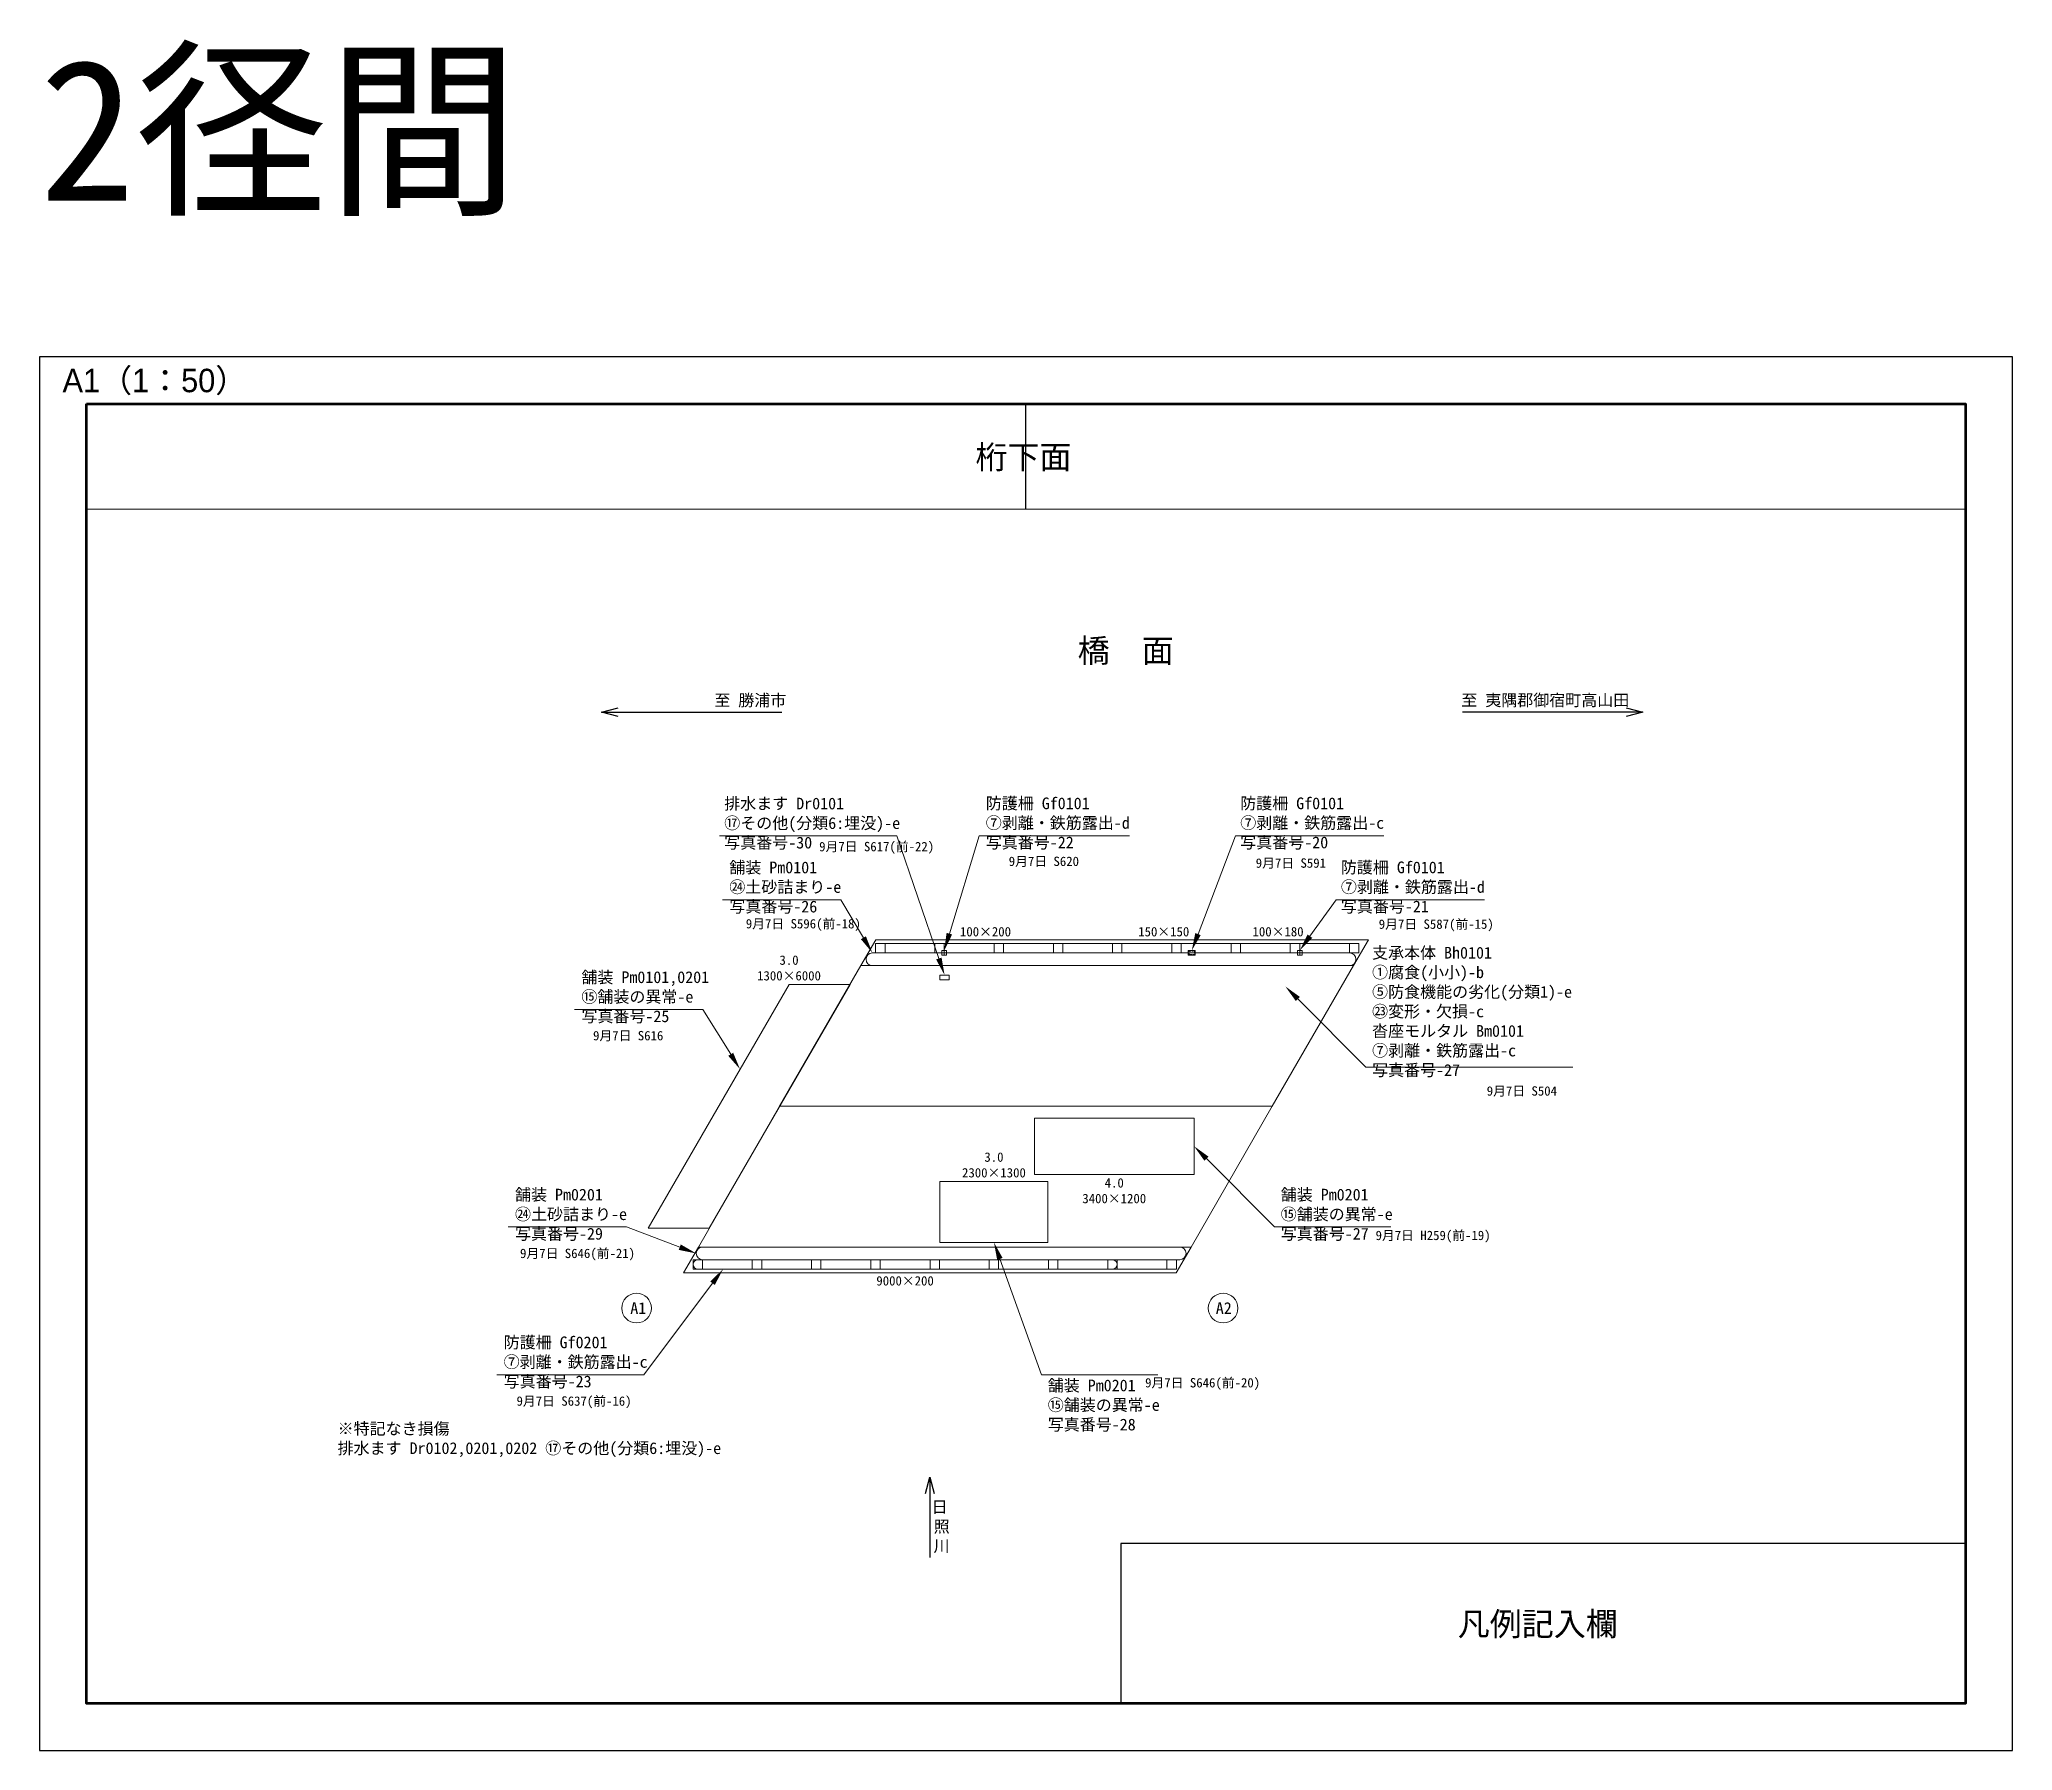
# Model space of a CAD drawing. Header units: millimetres. Extents: x 518650 to 602750, y 180026 to 246191.
# Drawn here: x 560700 to 602750, y 209726 to 246191 of the extents above; entities that cross this region are included whole.
import ezdxf
from ezdxf import colors
from ezdxf.entities.mleader import LeaderData, LeaderLine
from ezdxf.math import Vec2, Vec3

# ---------------------------------------------------------------- set-up
doc = ezdxf.new("R2010")
doc.units = ezdxf.units.MM
doc.linetypes.add('DASHED', pattern=[19.05, 12.7, -6.35])
doc.layers.get('Defpoints').update_dxf_attribs({"color": 4})
for name, color, linetype, lineweight in [('D-DCR-HCH1', 7, 'Continuous', 13), ('D-STR', 1, 'Continuous', 13), ('D-STR-HTXT', 7, 'Continuous', 13), ('D-STR-TXT', 7, 'Continuous', 13), ('D-TTL', 2, 'Continuous', 140), ('枠', 7, 'Continuous', 13)]:
    doc.layers.add(name, color=color, linetype=linetype, lineweight=lineweight)
doc.styles.add('MSゴシック', font='MS Gothic.ttf')
doc.styles.add('MtXpl__', font='MS PGothic.ttf')
doc.styles.get("Standard").update_dxf_attribs({"font": 'arial.ttf'})

msp = doc.modelspace()

# ---------------------------------------------------------------- texts
at = {"layer": 'D-STR-HTXT', "style": 'MSゴシック'}
for s, p in [('至 勝浦市', (575083, 231984)), ('至 夷隅郡御宿町高山田', (591002, 231986)), ('日', (579712, 214793)), ('照', (579758, 214376)), ('川', (579755, 213960))]:
    msp.add_text(s, height=250, dxfattribs=at).set_placement(p)
at = {"layer": 'D-STR-HTXT', "char_height": 250, "style": 'MSゴシック'}
for s, width, insert, attachment_point in [('排水ます Dr0101\\P\\pxt11;⑰その他(分類6:埋没)-e\\P\\ptz;写真番号-30', 4536.57, (575294, 230033), 1), ('防護柵 Gf0101\\P\\pxt11;⑦剥離・鉄筋露出-c\\P\\ptz;写真番号-20', 4536.57, (586291, 230037), 1), ('舗装 Pm0101\\P\\pxt11;㉔土砂詰まり-e\\P\\ptz;写真番号-26', 4536.57, (575402, 228671), 1), ('防護柵 Gf0101\\P\\pxt11;⑦剥離・鉄筋露出-d\\P\\ptz;写真番号-21', 4536.57, (588436, 228672), 1), ('舗装 Pm0201\\P\\pxt11;㉔土砂詰まり-e\\P\\ptz;写真番号-29', 4536.57, (570835, 221698), 1), ('防護柵 Gf0201\\P⑦剥離・鉄筋露出-c\\P写真番号-23', 4536.57, (570593, 218550), 1), ('※特記なき損傷\\P排水ます Dr0102,0201,0202 ⑰その他(分類6:埋没)-e', 12443, (567054, 215978), 7)]:
    msp.add_mtext_dynamic_manual_height_columns(s, width=width, gutter_width=25, heights=[0], dxfattribs=dict(at, insert=insert, attachment_point=attachment_point))
at = {"layer": 'D-STR-HTXT', "color": 1, "char_height": 250, "attachment_point": 1, "style": 'MSゴシック'}
for s, insert in [('防護柵 Gf0101\\P\\pxt11;⑦剥離・鉄筋露出-d\\P\\ptz;写真番号-22', (580868, 230037)), ('支承本体 Bh0101\\P①腐食(小小)-b\\P⑤防食機能の劣化(分類1)-e\\P㉓変形・欠損-c\\P沓座モルタル Bm0101\\P⑦剥離・鉄筋露出-c\\P写真番号-27', (589101, 226853)), ('舗装 Pm0101,0201\\P\\pxt11;⑮舗装の異常-e\\P\\ptz;写真番号-25', (572250, 226332)), ('舗装 Pm0201\\P⑮舗装の異常-e\\P写真番号-27', (587154, 221698)), ('舗装 Pm0201\\P⑮舗装の異常-e\\P写真番号-28', (582189, 217632))]:
    msp.add_mtext_dynamic_manual_height_columns(s, width=4536.57, gutter_width=25, heights=[0], dxfattribs=dict(at, insert=insert))
at = {"layer": 'D-STR-TXT'}
for s, height, style, p in [('桁下面', 500, 'MtXpl__', (580649, 237042)), ('橋\u3000面', 500, 'MtXpl__', (582827, 232917)), ('A1', 250, 'MSゴシック', (573292, 219030)), ('A2', 250, 'MSゴシック', (585770, 219030))]:
    msp.add_text(s, height=height, dxfattribs=dict(at, style=style)).set_placement(p)
at = {"layer": 'D-STR-TXT', "style": 'MSゴシック'}
for s, width, insert, char_height, attachment_point in [('2径間', 15707.95, (560700, 242426), 3000, 7), ('150×150', 4536.57, (584661, 227175), 200, 5), ('100×180', 4536.57, (587097, 227175), 200, 5), ('9000×200', 4536.57, (579148, 219735), 200, 5)]:
    msp.add_mtext_dynamic_manual_height_columns(s, width=width, gutter_width=25, heights=[0], dxfattribs=dict(at, insert=insert, char_height=char_height, attachment_point=attachment_point))
at = {"layer": 'D-STR-TXT', "color": 1, "char_height": 200, "attachment_point": 5, "style": 'MSゴシック'}
for s, insert in [('100×200', (580862, 227175)), ('3.0\\P1300×6000', (576675, 226403)), ('3.0\\P2300×1300', (581042, 222205)), ('4.0\\P3400×1200', (583606, 221655))]:
    msp.add_mtext_dynamic_manual_height_columns(s, width=4536.57, gutter_width=25, heights=[0], dxfattribs=dict(at, insert=insert))
at = {"layer": 'Defpoints', "style": 'MtXpl__'}
for s, p in [('A1（1：50）', (561192, 238673)), ('凡例記入欄', (590926, 212174))]:
    msp.add_text(s, height=500, dxfattribs=at).set_placement(p)
at = {"layer": 'Defpoints', "char_height": 200, "attachment_point": 7, "style": 'MSゴシック'}
for s, insert in [('\\A1;9月7日 {\\A0;S617(前-22)}', (577317, 228837)), ('\\A1;9月7日 {\\A0;S620}', (581357, 228554)), ('\\A1;9月7日 {\\A0;S591}', (586621, 228517)), ('\\A1;9月7日 {\\A0;S596(前-18)}', (575754, 227193)), ('\\A1;9月7日 {\\A0;S587(前-15)}', (589243, 227184)), ('\\A1;9月7日 {\\A0;S616}', (572498, 224839)), ('\\A1;9月7日 {\\A0;S504}', (591544, 223660)), ('\\A1;9月7日 {\\A0;H259(前-19)}', (589176, 220551)), ('\\A1;9月7日 {\\A0;S646(前-21)}', (570942, 220168)), ('\\A1;9月7日 {\\A0;S646(前-20)}', (584264, 217411)), ('\\A1;9月7日 {\\A0;S637(前-16)}', (570868, 217021))]:
    msp.add_mtext_dynamic_manual_height_columns(s, width=4536.57, gutter_width=25, heights=[0], dxfattribs=dict(at, insert=insert))

# ---------------------------------------------------------------- blocks, each defined once
blk = doc.blocks.new('_Open30')
at = {"color": 0, "linetype": 'ByBlock', "lineweight": -2}
for p, q in [((-1, 0.27), (0, 0)), ((0, 0), (-1, -0.27)), ((0, 0), (-1, 0))]:
    blk.add_line(p, q, dxfattribs=at)

# ---------------------------------------------------------------- linework, layer by layer
at = {"layer": 'D-DCR-HCH1', "color": 1}
msp.add_line((579983, 226675), (579983, 226775), dxfattribs=at)
at = {"layer": 'D-DCR-HCH1'}
msp.add_line((587558, 226675), (587558, 226775), dxfattribs=at)
for points in [[(588621, 226725, -1), (588621, 226455), (578452, 226455, -1), (578452, 226725), (588621, 226725)], [(585001, 220455, -1), (585001, 220185), (574832, 220185, -1), (574832, 220455), (585001, 220455)]]:
    msp.add_lwpolyline(points, format="xyb", dxfattribs=at)
at = {"layer": 'D-DCR-HCH1', "color": 1}
for points in [[(579933, 226675), (580033, 226675), (580033, 226775), (579933, 226775)], [(573675, 220857), (574975, 220857), (577975, 226053), (576675, 226053)], [(581906, 223205), (585306, 223205), (585306, 222005), (581906, 222005)], [(579892, 221855), (582192, 221855), (582192, 220555), (579892, 220555)]]:
    msp.add_lwpolyline(points, close=True, dxfattribs=at)
at = {"layer": 'D-DCR-HCH1'}
for points in [[(585183, 226775), (585333, 226775), (585333, 226675), (585183, 226675)], [(587508, 226675), (587608, 226675), (587608, 226775), (587508, 226775)], [(579890, 226150), (580090, 226150), (580090, 226250), (579890, 226250)]]:
    msp.add_lwpolyline(points, close=True, dxfattribs=at)
at = {"layer": 'D-DCR-HCH1', "linetype": 'DASHED', "ltscale": 3}
msp.add_lwpolyline([(585202, 226763), (585315, 226763), (585315, 226688), (585202, 226688)], close=True, dxfattribs=at)
at = {"layer": 'D-DCR-HCH1'}
msp.add_lwpolyline([(574730, 219985), (583567, 219985, 1), (583567, 220185), (574730, 220185, 1)], format="xyb", close=True, dxfattribs=at)
at = {"layer": 'D-STR', "color": 0}
for p, q in [((578207, 226455), (578525, 227005)), ((578525, 227005), (589025, 227005)), ((588621, 226925), (578721, 226925)), ((578721, 226725), (588621, 226725)), ((589025, 227005), (588707, 226455)), ((576475, 223455), (578207, 226455)), ((578207, 226455), (588707, 226455)), ((588707, 226455), (586975, 223455)), ((574743, 220455), (576475, 223455)), ((576475, 223455), (586975, 223455)), ((586975, 223455), (585243, 220455)), ((574426, 219905), (574743, 220455)), ((574743, 220455), (585243, 220455)), ((585243, 220455), (584926, 219905)), ((574830, 220185), (584730, 220185)), ((584730, 219985), (574830, 219985)), ((574426, 219905), (584926, 219905))]:
    msp.add_line(p, q, dxfattribs=at)
for points in [[(578521, 226725), (578721, 226725), (578721, 226925), (578521, 226925)], [(579783, 226725), (579983, 226725), (579983, 226925), (579783, 226925)], [(581046, 226725), (581246, 226725), (581246, 226925), (581046, 226925)], [(582308, 226725), (582508, 226725), (582508, 226925), (582308, 226925)], [(583571, 226725), (583771, 226725), (583771, 226925), (583571, 226925)], [(584833, 226725), (585033, 226725), (585033, 226925), (584833, 226925)], [(586096, 226725), (586296, 226725), (586296, 226925), (586096, 226925)], [(587358, 226725), (587558, 226725), (587558, 226925), (587358, 226925)], [(588621, 226725), (588821, 226725), (588821, 226925), (588621, 226925)], [(574630, 220185), (574830, 220185), (574830, 219985), (574630, 219985)], [(575892, 220185), (576092, 220185), (576092, 219985), (575892, 219985)], [(577155, 220185), (577355, 220185), (577355, 219985), (577155, 219985)], [(578417, 220185), (578617, 220185), (578617, 219985), (578417, 219985)], [(579680, 220185), (579880, 220185), (579880, 219985), (579680, 219985)], [(580942, 220185), (581142, 220185), (581142, 219985), (580942, 219985)], [(582205, 220185), (582405, 220185), (582405, 219985), (582205, 219985)], [(583467, 220185), (583667, 220185), (583667, 219985), (583467, 219985)], [(584730, 220185), (584930, 220185), (584930, 219985), (584730, 219985)]]:
    msp.add_lwpolyline(points, close=True, dxfattribs=at)
at = {"layer": 'D-STR-TXT'}
for centre in [(573426, 219155), (585926, 219155)]:
    msp.add_circle(centre, 315, dxfattribs=at)
at = {"layer": 'D-TTL', "linetype": 'Continuous'}
msp.add_lwpolyline([(561700, 238426), (601750, 238426), (601750, 210726), (561700, 210726)], close=True, dxfattribs=at)
at = {"layer": 'Defpoints'}
msp.add_line((581725, 236184), (581725, 238426), dxfattribs=at)
at = {"layer": 'Defpoints', "linetype": 'Continuous'}
msp.add_lwpolyline([(560700, 209726), (602750, 209726), (602750, 239426), (560700, 239426)], close=True, dxfattribs=at)
at = {"layer": 'Defpoints'}
msp.add_lwpolyline([(583743, 210726), (601750, 210726), (601750, 214141), (583743, 214141)], close=True, dxfattribs=at)
at = {"layer": '枠'}
msp.add_lwpolyline([(561700, 236184), (561700, 210726), (601750, 210726), (601750, 236184)], close=True, dxfattribs=at)

msp.set_redraw_order([(e.dxf.handle, doc.entitydb.next_handle()) for e in msp.query("TEXT MTEXT ATTDEF DIMENSION ARC_DIMENSION")])  # texts and dimensions are drawn at this point

# ---------------------------------------------------------------- leaders
at = {"layer": 'D-STR-HTXT'}
ml = msp.add_multileader_mtext('Standard', dxfattribs=at)
ml.set_content('')
ml.set_leader_properties()
ml.set_arrow_properties(name='OPEN30')
ml.build(insert=Vec2(0, 0))
ml.multileader.update_dxf_attribs({"text_left_attachment_type": 6, "text_right_attachment_type": 6, "dogleg_length": 2000, "arrow_head_size": 350})
ctx = ml.context
ctx.base_point, ctx.char_height, ctx.arrow_head_size, ctx.landing_gap_size, ctx.plane_origin, ctx.plane_x_axis, ctx.plane_y_axis = Vec3(576525, 231855), 84, 350, 2.8, Vec3(567494, 235816), Vec3(-1, 0), Vec3(0, -1)
ctx.left_attachment, ctx.right_attachment = 6, 6
notes = []
notes.append((ctx, [(0, (1, 1, 0), (573651, 231855), (1, 0), 2874, [(0, [(572681, 231855)], 0, [])])]))
ctx.mtext, ml.multileader.dxf.content_type = None, 0
ml = msp.add_multileader_mtext('Standard', dxfattribs=at)
ml.set_content('')
ml.set_leader_properties()
ml.set_arrow_properties(name='OPEN30')
ml.build(insert=Vec2(0, 0))
ml.multileader.update_dxf_attribs({"text_left_attachment_type": 6, "text_right_attachment_type": 6, "dogleg_length": 2000, "arrow_head_size": 350})
ctx = ml.context
ctx.base_point, ctx.char_height, ctx.arrow_head_size, ctx.landing_gap_size, ctx.plane_origin, ctx.plane_x_axis, ctx.plane_y_axis = Vec3(591025, 231855), 84, 350, 2.8, Vec3(600056, 235816), Vec3(-1, 0), Vec3(0, -1)
ctx.left_attachment, ctx.right_attachment = 6, 6
notes.append((ctx, [(0, (1, 1, 0), (593899, 231855), (-1, 0), 2874, [(0, [(594868, 231855)], 0, [])])]))
ctx.mtext, ml.multileader.dxf.content_type = None, 0
ml = msp.add_multileader_mtext('Standard', dxfattribs=at)
ml.set_content('')
ml.set_leader_properties(color=256, linetype='ByLayer', lineweight=13)
ml.build(insert=Vec2(0, 0))
ml.multileader.update_dxf_attribs({"text_left_attachment_type": 8, "text_right_attachment_type": 5, "dogleg_length": 5000, "arrow_head_size": 375})
ctx = ml.context
ctx.base_point, ctx.char_height, ctx.arrow_head_size, ctx.landing_gap_size, ctx.plane_origin = Vec3(575192, 229222), 100, 375, 1, Vec3(583522, 228355)
ctx.left_attachment, ctx.right_attachment = 8, 5
notes.append((ctx, [(0, (1, 1, 0), (578969, 229222), (-1, 0), 3778, [(0, [(579990, 226250)], 0, [])])]))
ctx.mtext, ml.multileader.dxf.content_type = None, 0
at = {"layer": 'D-STR-HTXT', "color": 1}
ml = msp.add_multileader_mtext('Standard', dxfattribs=at)
ml.set_content('')
ml.set_leader_properties(color=256, linetype='ByLayer', lineweight=13)
ml.build(insert=Vec2(0, 0))
ml.multileader.update_dxf_attribs({"text_left_attachment_type": 8, "text_right_attachment_type": 5, "dogleg_length": 3205, "arrow_head_size": 375})
ctx = ml.context
ctx.base_point, ctx.char_height, ctx.arrow_head_size, ctx.plane_origin = Vec3(583930, 229222), 200, 375, Vec3(572395, 228355)
ctx.left_attachment, ctx.right_attachment = 8, 5
notes.append((ctx, [(0, (1, 1, 0), (580726, 229222), (1, 0), 3205, [(0, [(579983, 226775)], 0, [])])]))
ctx.mtext, ml.multileader.dxf.content_type = None, 0
at = {"layer": 'D-STR-HTXT'}
ml = msp.add_multileader_mtext('Standard', dxfattribs=at)
ml.set_content('')
ml.set_leader_properties(color=256, linetype='ByLayer', lineweight=13)
ml.build(insert=Vec2(0, 0))
ml.multileader.update_dxf_attribs({"text_left_attachment_type": 8, "text_right_attachment_type": 5, "dogleg_length": 5000, "arrow_head_size": 375})
ctx = ml.context
ctx.base_point, ctx.char_height, ctx.arrow_head_size, ctx.landing_gap_size, ctx.plane_origin = Vec3(589352, 229222), 100, 375, 1, Vec3(577858, 228355)
ctx.left_attachment, ctx.right_attachment = 8, 5
notes.append((ctx, [(0, (1, 1, 0), (586188, 229222), (1, 0), 3164, [(0, [(585258, 226775)], 0, [])])]))
ctx.mtext, ml.multileader.dxf.content_type = None, 0
ml = msp.add_multileader_mtext('Standard', dxfattribs=at)
ml.set_content('')
ml.set_leader_properties(color=256, linetype='ByLayer', lineweight=13)
ml.build(insert=Vec2(0, 0))
ml.multileader.update_dxf_attribs({"text_left_attachment_type": 8, "text_right_attachment_type": 5, "dogleg_length": 5000, "arrow_head_size": 375})
ctx = ml.context
ctx.base_point, ctx.char_height, ctx.arrow_head_size, ctx.landing_gap_size, ctx.plane_origin = Vec3(575260, 227857), 100, 375, 1, Vec3(582331, 226990)
ctx.left_attachment, ctx.right_attachment = 8, 5
notes.append((ctx, [(0, (1, 1, 0), (577778, 227857), (-1, 0), 2519, [(0, [(578452, 226725)], 0, [])])]))
ctx.mtext, ml.multileader.dxf.content_type = None, 0
ml = msp.add_multileader_mtext('Standard', dxfattribs=at)
ml.set_content('')
ml.set_leader_properties(color=256, linetype='ByLayer', lineweight=13)
ml.build(insert=Vec2(0, 0))
ml.multileader.update_dxf_attribs({"text_left_attachment_type": 8, "text_right_attachment_type": 5, "dogleg_length": 5000, "arrow_head_size": 375})
ctx = ml.context
ctx.base_point, ctx.char_height, ctx.arrow_head_size, ctx.landing_gap_size, ctx.plane_origin = Vec3(591498, 227857), 100, 375, 1, Vec3(580003, 226990)
ctx.left_attachment, ctx.right_attachment = 8, 5
notes.append((ctx, [(0, (1, 1, 0), (588334, 227857), (1, 0), 3164, [(0, [(587558, 226775)], 0, [])])]))
ctx.mtext, ml.multileader.dxf.content_type = None, 0
at = {"layer": 'D-STR-HTXT', "color": 1}
ml = msp.add_multileader_mtext('Standard', dxfattribs=at)
ml.set_content('')
ml.set_leader_properties(color=256, linetype='ByLayer', lineweight=13)
ml.build(insert=Vec2(0, 0))
ml.multileader.update_dxf_attribs({"text_left_attachment_type": 8, "text_right_attachment_type": 5, "dogleg_length": 5000, "arrow_head_size": 375})
ctx = ml.context
ctx.base_point, ctx.char_height, ctx.arrow_head_size, ctx.landing_gap_size, ctx.plane_origin = Vec3(593382, 224289), 100, 375, 1, Vec3(580638, 223422)
ctx.left_attachment, ctx.right_attachment = 8, 5
notes.append((ctx, [(0, (1, 1, 0), (588968, 224289), (1, 0), 4414, [(0, [(587253, 226009)], 0, [])])]))
ctx.mtext, ml.multileader.dxf.content_type = None, 0
ml = msp.add_multileader_mtext('Standard', dxfattribs=at)
ml.set_content('')
ml.set_leader_properties(color=256, linetype='ByLayer', lineweight=13)
ml.build(insert=Vec2(0, 0))
ml.multileader.update_dxf_attribs({"text_left_attachment_type": 8, "text_right_attachment_type": 5, "dogleg_length": 5000, "arrow_head_size": 375})
ctx = ml.context
ctx.base_point, ctx.char_height, ctx.arrow_head_size, ctx.landing_gap_size, ctx.plane_origin = Vec3(572103, 225518), 100, 375, 1, Vec3(579389, 224651)
ctx.left_attachment, ctx.right_attachment = 8, 5
notes.append((ctx, [(0, (1, 1, 0), (574837, 225518), (-1, 0), 2733, [(0, [(575631, 224245)], 0, [])])]))
ctx.mtext, ml.multileader.dxf.content_type = None, 0
ml = msp.add_multileader_mtext('Standard', dxfattribs=at)
ml.set_content('')
ml.set_leader_properties(color=256, linetype='ByLayer', lineweight=13)
ml.build(insert=Vec2(0, 0))
ml.multileader.update_dxf_attribs({"text_left_attachment_type": 8, "text_right_attachment_type": 5, "dogleg_length": 5000, "arrow_head_size": 375})
ctx = ml.context
ctx.base_point, ctx.char_height, ctx.arrow_head_size, ctx.landing_gap_size, ctx.plane_origin = Vec3(589500, 220885), 100, 375, 1, Vec3(578691, 220017)
ctx.left_attachment, ctx.right_attachment = 8, 5
notes.append((ctx, [(0, (1, 1, 0), (587021, 220885), (1, 0), 2479, [(0, [(585306, 222605)], 0, [])])]))
ctx.mtext, ml.multileader.dxf.content_type = None, 0
at = {"layer": 'D-STR-HTXT'}
ml = msp.add_multileader_mtext('Standard', dxfattribs=at)
ml.set_content('')
ml.set_leader_properties(color=256, linetype='ByLayer', lineweight=13)
ml.build(insert=Vec2(0, 0))
ml.multileader.update_dxf_attribs({"text_left_attachment_type": 8, "text_right_attachment_type": 5, "dogleg_length": 5000, "arrow_head_size": 375})
ctx = ml.context
ctx.base_point, ctx.char_height, ctx.arrow_head_size, ctx.landing_gap_size, ctx.plane_origin = Vec3(570692, 220885), 100, 375, 1, Vec3(577763, 220017)
ctx.left_attachment, ctx.right_attachment = 8, 5
notes.append((ctx, [(0, (1, 1, 0), (573210, 220885), (-1, 0), 2519, [(0, [(574697, 220320)], 0, [])])]))
ctx.mtext, ml.multileader.dxf.content_type = None, 0
at = {"layer": 'D-STR-HTXT', "color": 1}
ml = msp.add_multileader_mtext('Standard', dxfattribs=at)
ml.set_content('')
ml.set_leader_properties(color=256, linetype='ByLayer', lineweight=13)
ml.build(insert=Vec2(0, 0))
ml.multileader.update_dxf_attribs({"text_left_attachment_type": 8, "text_right_attachment_type": 5, "dogleg_length": 5000, "arrow_head_size": 375})
ctx = ml.context
ctx.base_point, ctx.char_height, ctx.arrow_head_size, ctx.landing_gap_size, ctx.plane_origin = Vec3(584535, 217735), 100, 375, 1, Vec3(573726, 216868)
ctx.left_attachment, ctx.right_attachment = 8, 5
notes.append((ctx, [(0, (1, 1, 0), (582056, 217735), (1, 0), 2479, [(0, [(581042, 220555)], 0, [])])]))
ctx.mtext, ml.multileader.dxf.content_type = None, 0
at = {"layer": 'D-STR-HTXT'}
ml = msp.add_multileader_mtext('Standard', dxfattribs=at)
ml.set_content('')
ml.set_leader_properties(color=256, linetype='ByLayer', lineweight=13)
ml.build(insert=Vec2(0, 0))
ml.multileader.update_dxf_attribs({"text_left_attachment_type": 8, "text_right_attachment_type": 5, "dogleg_length": 5000, "arrow_head_size": 375})
ctx = ml.context
ctx.base_point, ctx.char_height, ctx.arrow_head_size, ctx.landing_gap_size, ctx.plane_origin = Vec3(570446, 217735), 100, 375, 1, Vec3(579213, 216868)
ctx.left_attachment, ctx.right_attachment = 8, 5
notes.append((ctx, [(0, (1, 1, 0), (573582, 217735), (-1, 0), 3137, [(0, [(575269, 219985)], 0, [])])]))
ctx.mtext, ml.multileader.dxf.content_type = None, 0
ml = msp.add_multileader_mtext('Standard', dxfattribs=at)
ml.set_content('')
ml.set_leader_properties()
ml.set_arrow_properties(name='OPEN30')
ml.build(insert=Vec2(0, 0))
ml.multileader.update_dxf_attribs({"text_left_attachment_type": 6, "text_right_attachment_type": 6, "dogleg_length": 2000, "arrow_head_size": 350})
ctx = ml.context
ctx.base_point, ctx.char_height, ctx.arrow_head_size, ctx.landing_gap_size, ctx.plane_origin, ctx.plane_x_axis, ctx.plane_y_axis = Vec3(579676, 213841), 84, 350, 2.8, Vec3(583636, 220743), Vec3(0, 1), Vec3(-1, 0)
ctx.left_attachment, ctx.right_attachment = 6, 6
notes.append((ctx, [(0, (1, 1, 0), (579676, 214585), (0, -1), 745, [(0, [(579676, 215555)], 0, [])])]))
ctx.mtext, ml.multileader.dxf.content_type = None, 0
for ctx, leaders in notes:
    for number, flags, end, landing, length, lines in leaders:
        leader = LeaderData()
        leader.index, (leader.has_last_leader_line, leader.has_dogleg_vector, leader.attachment_direction) = number, flags
        leader.last_leader_point, leader.dogleg_vector, leader.dogleg_length = Vec3(end), Vec3(landing), length
        for number, points, colour, breaks in lines:
            line = LeaderLine()
            line.index, line.vertices, line.color, line.breaks = number, Vec3.list(points), colors.encode_raw_color(colour), breaks
            leader.lines.append(line)
        ctx.leaders.append(leader)

doc.saveas('drawing.dxf')
